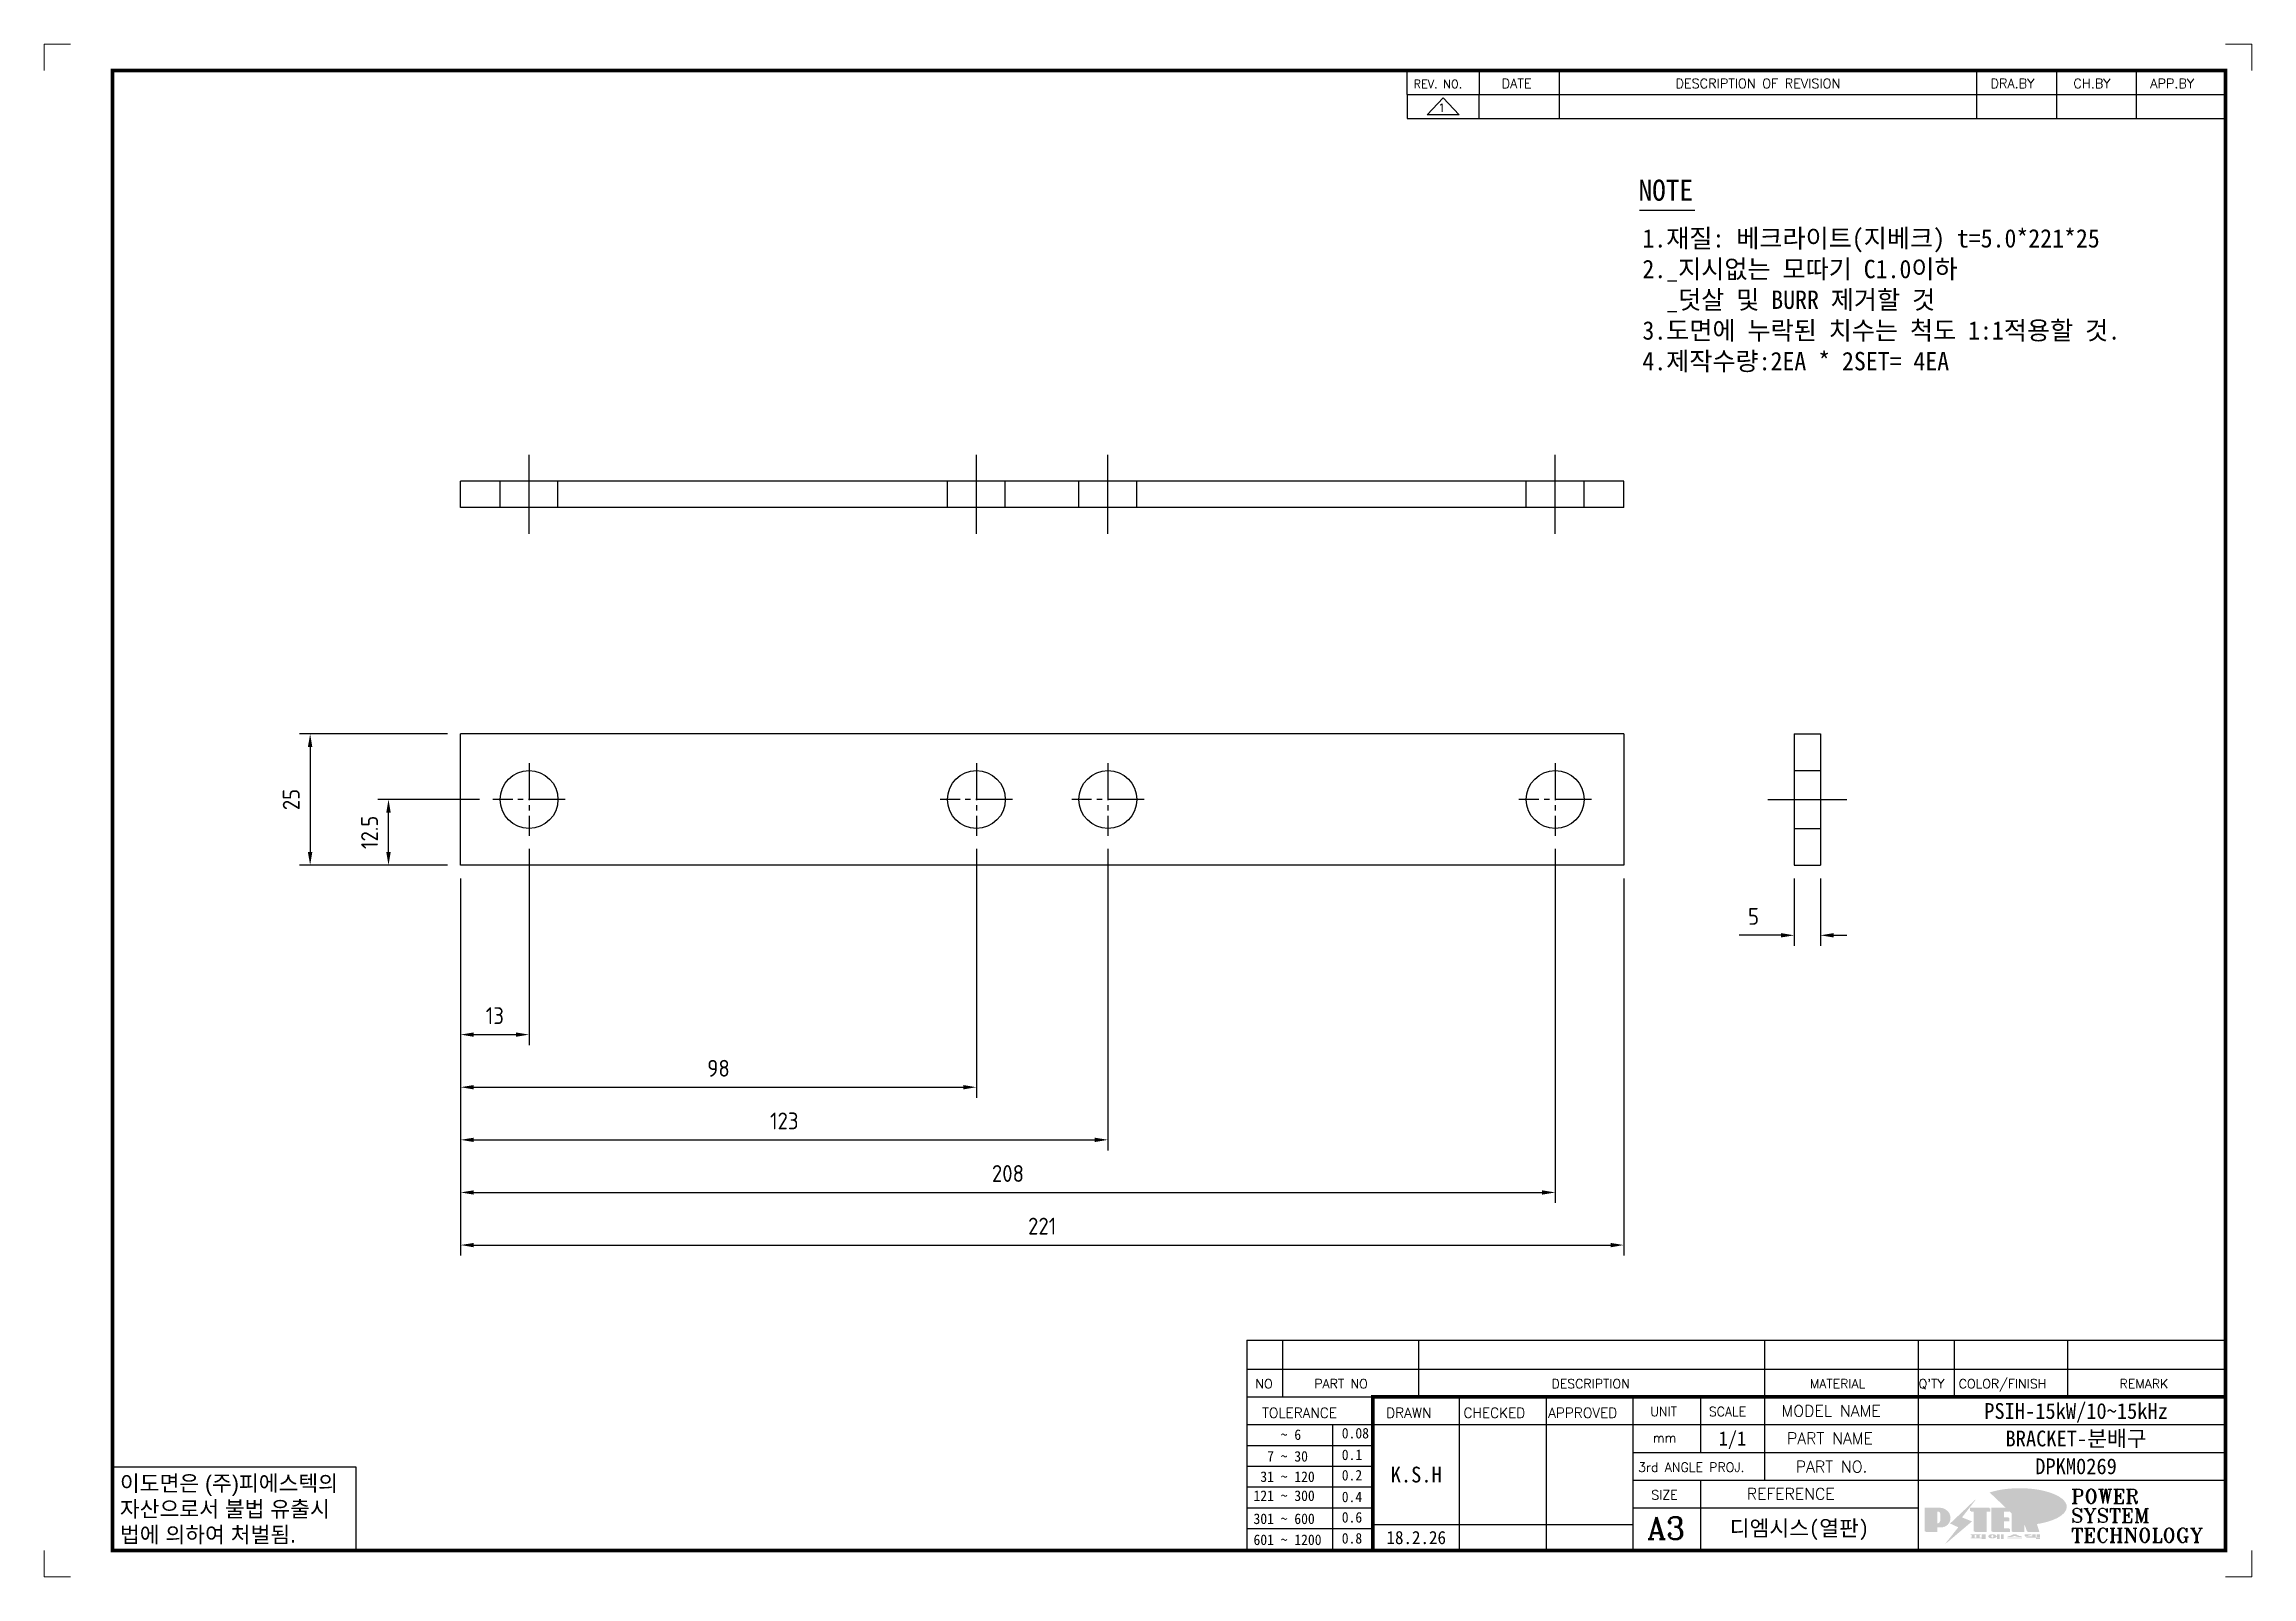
# Model space of a CAD drawing. Header units: millimetres. Extents: x 24815 to 37207, y -9299 to 5469.
# Drawn here: x 28166.2 to 28585.7, y -9299.2 to -9007.9 of the extents above; entities that cross this region are included whole.
import ezdxf
from ezdxf.enums import TextEntityAlignment as Align

# ---------------------------------------------------------------- set-up
doc = ezdxf.new("R2010")
doc.units = ezdxf.units.MM
doc.linetypes.add('CENTER1', pattern=[10, 7, -1, 1, -1])
doc.linetypes.add('HIDDEN', pattern=[9.525, 6.35, -3.175])
doc.layers.add('FORMAT-1', color=7, linetype='Continuous')
doc.layers.add('line', color=3, linetype='Continuous')
doc.styles.add('h1', font='')
doc.styles.add('HAN', font='')
doc.styles.add('RC', font='ROMANC.SHX')
doc.styles.add('ROMANT', font='romant')
doc.styles.add('RT', font='ROMANT.SHX', dxfattribs={"oblique": 15})
doc.styles.get("Standard").update_dxf_attribs({"font": 'ISOCP.SHX', "bigfont": 'WHGTXT.SHX'})
doc.styles.get('h1').set_extended_font_data('New Gulim')
doc.styles.get('HAN').set_extended_font_data('GulimChe')
doc.dimstyles.new('PS-1', dxfattribs={"dimtxt": 3.2, "dimasz": 2.5, "dimexe": 2, "dimexo": 2.5, "dimgap": 2, "dimtad": 1, "dimtoh": 1, "dimrnd": 0.05, "dimzin": 12, "dimdsep": 46, "dimtxsty": 'Standard', "dimcen": 0, "dimclrt": 2, "dimazin": 3, "dimtfac": 1, "dimtofl": 0, "dimtmove": 0, "dimatfit": 3, "dimfxl": 0, "dimtolj": 1, "dimtzin": 0, "dimarcsym": 0})

msp = doc.modelspace()

# ---------------------------------------------------------------- texts
at = {"color": 2, "style": 'HAN'}
msp.add_text('NOTE', height=4, dxfattribs=at).set_placement((28469.223, -9037.619))
at = {"insert": (28469.946, -9043.011), "char_height": 3.5, "width": 98.98547, "attachment_point": 1, "style": 'HAN'}
msp.add_mtext('{\\C2;1.재질: 베크라이트(지베크) t=5.0*221*25\\P2._지시없는 모따기 C1.0이하\\P  _덧살 및 BURR 제거할 것\\P3.도면에 누락된 치수는 척도 1:1적용할 것.\\P\\C1;4.제작수량:2EA * 2SET= 4EA}', dxfattribs=at)

# ---------------------------------------------------------------- blocks, each defined once
blk = doc.blocks.new('*D162')
at = {"color": 0, "lineweight": -2}
for p, q in [((28258.39, -9160.81), (28258.39, -9198.1)), ((28245.39, -9166.42), (28245.39, -9198.1)), ((28247.89, -9196.1), (28255.89, -9196.1))]:
    blk.add_line(p, q, dxfattribs=at)
at = {"color": 0}
for points in [[(28247.89, -9195.69), (28247.89, -9196.52), (28245.39, -9196.1)], [(28255.89, -9195.69), (28255.89, -9196.52), (28258.39, -9196.1)]]:
    blk.add_solid(points, dxfattribs=at)
at = {"layer": 'Defpoints', "color": 0}
for p in [(28258.39, -9158.31, 0), (28245.39, -9163.92, 0), (28258.39, -9196.1)]:
    blk.add_point(p, dxfattribs=at)
at = {"color": 2, "insert": (28251.89, -9192.5), "char_height": 3.2, "attachment_point": 5}
blk.add_mtext('\\A1;13', dxfattribs=at)
blk = doc.blocks.new('*D163')
at = {"color": 0, "lineweight": -2}
for p, q in [((28343.39, -9160.81), (28343.39, -9208.1)), ((28245.39, -9166.42), (28245.39, -9208.1)), ((28247.89, -9206.1), (28340.89, -9206.1))]:
    blk.add_line(p, q, dxfattribs=at)
at = {"color": 0}
for points in [[(28247.89, -9205.69), (28247.89, -9206.52), (28245.39, -9206.1)], [(28340.89, -9205.69), (28340.89, -9206.52), (28343.39, -9206.1)]]:
    blk.add_solid(points, dxfattribs=at)
at = {"layer": 'Defpoints', "color": 0}
for p in [(28343.39, -9158.31, 0), (28245.39, -9163.92, 0), (28343.39, -9206.1)]:
    blk.add_point(p, dxfattribs=at)
at = {"color": 2, "insert": (28294.39, -9202.5), "char_height": 3.2, "attachment_point": 5}
blk.add_mtext('\\A1;98', dxfattribs=at)
blk = doc.blocks.new('*D164')
at = {"color": 0, "lineweight": -2}
for p, q in [((28368.39, -9160.81), (28368.39, -9218.1)), ((28245.39, -9166.42), (28245.39, -9218.1)), ((28247.89, -9216.1), (28365.89, -9216.1))]:
    blk.add_line(p, q, dxfattribs=at)
at = {"color": 0}
for points in [[(28247.89, -9215.69), (28247.89, -9216.52), (28245.39, -9216.1)], [(28365.89, -9215.69), (28365.89, -9216.52), (28368.39, -9216.1)]]:
    blk.add_solid(points, dxfattribs=at)
at = {"layer": 'Defpoints', "color": 0}
for p in [(28368.39, -9158.31, 0), (28245.39, -9163.92, 0), (28368.39, -9216.1)]:
    blk.add_point(p, dxfattribs=at)
at = {"color": 2, "insert": (28306.89, -9212.5), "char_height": 3.2, "attachment_point": 5}
blk.add_mtext('\\A1;123', dxfattribs=at)
blk = doc.blocks.new('*D165')
at = {"color": 0, "lineweight": -2}
for p, q in [((28453.39, -9160.81), (28453.39, -9228.1)), ((28245.39, -9166.42), (28245.39, -9228.1)), ((28247.89, -9226.1), (28450.89, -9226.1))]:
    blk.add_line(p, q, dxfattribs=at)
at = {"color": 0}
for points in [[(28247.89, -9225.69), (28247.89, -9226.52), (28245.39, -9226.1)], [(28450.89, -9225.69), (28450.89, -9226.52), (28453.39, -9226.1)]]:
    blk.add_solid(points, dxfattribs=at)
at = {"layer": 'Defpoints', "color": 0}
for p in [(28453.39, -9158.31, 0), (28245.39, -9163.92, 0), (28453.39, -9226.1)]:
    blk.add_point(p, dxfattribs=at)
at = {"color": 2, "insert": (28349.39, -9222.5), "char_height": 3.2, "attachment_point": 5}
blk.add_mtext('\\A1;208', dxfattribs=at)
blk = doc.blocks.new('*D166')
at = {"color": 0, "lineweight": -2}
for p, q in [((28245.39, -9166.42), (28245.39, -9238.1)), ((28466.39, -9166.42), (28466.39, -9238.1)), ((28247.89, -9236.1), (28463.89, -9236.1))]:
    blk.add_line(p, q, dxfattribs=at)
at = {"color": 0}
for points in [[(28247.89, -9235.69), (28247.89, -9236.52), (28245.39, -9236.1)], [(28463.89, -9235.69), (28463.89, -9236.52), (28466.39, -9236.1)]]:
    blk.add_solid(points, dxfattribs=at)
at = {"layer": 'Defpoints', "color": 0}
for p in [(28245.39, -9163.92, 0), (28466.39, -9163.92, 0), (28466.39, -9236.1)]:
    blk.add_point(p, dxfattribs=at)
at = {"color": 2, "insert": (28355.89, -9232.5), "char_height": 3.2, "attachment_point": 5}
blk.add_mtext('\\A1;221', dxfattribs=at)
blk = doc.blocks.new('*D167')
at = {"color": 0, "lineweight": -2}
for p, q in [((28248.99, -9151.42), (28229.68, -9151.42)), ((28231.68, -9161.42), (28231.68, -9153.92)), ((28242.89, -9163.92), (28229.68, -9163.92))]:
    blk.add_line(p, q, dxfattribs=at)
at = {"color": 0}
for points in [[(28231.26, -9153.92), (28232.1, -9153.92), (28231.68, -9151.42)], [(28231.26, -9161.42), (28232.1, -9161.42), (28231.68, -9163.92)]]:
    blk.add_solid(points, dxfattribs=at)
at = {"layer": 'Defpoints', "color": 0}
for p in [(28231.68, -9151.42), (28251.49, -9151.42, 0), (28245.39, -9163.92, 0)]:
    blk.add_point(p, dxfattribs=at)
at = {"color": 2, "insert": (28228.08, -9157.67), "char_height": 3.2, "attachment_point": 5, "rotation": 90}
blk.add_mtext('\\A1;12.5', dxfattribs=at)
blk = doc.blocks.new('*D168')
at = {"color": 0, "lineweight": -2}
for p, q in [((28242.89, -9138.92), (28214.79, -9138.92)), ((28216.79, -9141.42), (28216.79, -9161.42)), ((28242.89, -9163.92), (28214.79, -9163.92))]:
    blk.add_line(p, q, dxfattribs=at)
at = {"color": 0}
for points in [[(28216.37, -9141.42), (28217.2, -9141.42), (28216.79, -9138.92)], [(28216.37, -9161.42), (28217.2, -9161.42), (28216.79, -9163.92)]]:
    blk.add_solid(points, dxfattribs=at)
at = {"layer": 'Defpoints', "color": 0}
for p in [(28245.39, -9138.92, 0), (28216.79, -9163.92), (28245.39, -9163.92, 0)]:
    blk.add_point(p, dxfattribs=at)
at = {"color": 2, "insert": (28213.19, -9151.42), "char_height": 3.2, "attachment_point": 5, "rotation": 90}
blk.add_mtext('\\A1;25', dxfattribs=at)
blk = doc.blocks.new('*D169')
at = {"color": 0, "lineweight": -2}
for p, q in [((28498.77, -9166.42), (28498.77, -9179.23)), ((28503.77, -9166.42), (28503.77, -9179.23)), ((28496.27, -9177.23), (28488.36, -9177.23)), ((28506.27, -9177.23), (28508.77, -9177.23))]:
    blk.add_line(p, q, dxfattribs=at)
at = {"color": 0}
for points in [[(28496.27, -9176.81), (28496.27, -9177.64), (28498.77, -9177.23)], [(28506.27, -9176.81), (28506.27, -9177.64), (28503.77, -9177.23)]]:
    blk.add_solid(points, dxfattribs=at)
at = {"layer": 'Defpoints', "color": 0}
for p in [(28498.77, -9163.92, 0), (28503.77, -9163.92, 0), (28498.77, -9177.23)]:
    blk.add_point(p, dxfattribs=at)
at = {"color": 2, "insert": (28491.06, -9173.63), "char_height": 3.2, "attachment_point": 5}
blk.add_mtext('\\A1;5', dxfattribs=at)
blk = doc.blocks.new('no3')
at = {"color": 180}
for p, q in [((0, 5.5), (0, 0)), ((0, 5.5), (186, 5.5)), ((6.79, 5.5), (6.79, 0)), ((32.74, 0.11), (32.74, 5.5)), ((98.4, 5.5), (98.4, 0)), ((127.61, 5.5), (127.61, 0)), ((134.43, 5.5), (134.43, 0)), ((155.98, 5.5), (155.98, 0))]:
    blk.add_line(p, q, dxfattribs=at)
at = {"color": 2, "style": 'HAN'}
for tag, p in [('PART-NO', (19.76, 2.75)), ('MATERIAL', (111.38, 2.75)), ("Q'TY", (131.02, 2.75)), ('COLOR/FINISH', (145.2, 2.75)), ('REMARK', (170.76, 2.75))]:
    blk.add_attdef(tag, text='', height=2.9, dxfattribs=at).set_placement(p, align=Align.MIDDLE_CENTER)
blk.add_attdef('DESCRIPTION', text='', height=2.9, dxfattribs=at).set_placement((34.51, 2.75), align=Align.MIDDLE_LEFT)
at = {"color": 2, "style": 'RT', "oblique": 15}
blk.add_attdef('NO', text='', height=1.74, dxfattribs=at).set_placement((3.38, 2.51), align=Align.MIDDLE_CENTER)
blk = doc.blocks.new('re3')
at = {"color": 180}
for p, q in [((0, 0), (0, -4.55)), ((6.87, -0.64), (3.86, -3.91)), ((9.88, -3.91), (3.86, -3.91)), ((6.87, -0.64), (9.88, -3.91)), ((13.74, -4.55), (13.74, 0)), ((28.97, -4.55), (28.97, 0)), ((108.25, -4.55), (108.25, 0)), ((123.49, -4.55), (123.49, 0)), ((138.64, -4.55), (138.64, 0)), ((0, -4.55), (155.53, -4.55))]:
    blk.add_line(p, q, dxfattribs=at)
at = {"color": 2, "style": 'RC', "oblique": 15}
blk.add_attdef('REV.NO', text='', height=1.56, dxfattribs=at).set_placement((6.59, -2.56), align=Align.MIDDLE_CENTER)
blk.add_attdef('-1', text='', height=1.56, dxfattribs=at).set_placement((9.37, -1.66), align=Align.MIDDLE_LEFT)
at = {"color": 2, "style": 'HAN'}
for tag, p in [('REV.-DATE', (21.36, -2.28)), ('DRA.BY', (115.87, -2.28)), ('CH.BY', (131.07, -2.28)), ('APP.BY', (147.09, -2.28))]:
    blk.add_attdef(tag, text='', height=2.5, dxfattribs=at).set_placement(p, align=Align.MIDDLE_CENTER)
blk.add_attdef('DESCRIPTION-OF-REVISION', text='', height=2.5, dxfattribs=at).set_placement((31.61, -2.28), align=Align.MIDDLE_LEFT)
blk = doc.blocks.new('t3')
for p, q in [((0, 15.88), (46.25, 15.88)), ((0, 15.88), (0, 0)), ((46.25, 15.88), (46.25, 0)), ((0, 0), (46.25, 0))]:
    blk.add_line(p, q)
at = {"color": 1, "style": 'h1'}
for s, p in [('이도면은 (주)피에스텍의', (1.4, 11.29)), ('자산으로서 불법 유출시', (1.4, 6.41)), ('법에 의하여 처벌됨.', (1.4, 1.52))]:
    blk.add_text(s, height=3, dxfattribs=at).set_placement(p)
blk = doc.blocks.new('new LOGO')
at = {"layer": 'line'}
h = blk.add_hatch(color=1, dxfattribs=at)
h.paths.add_polyline_path([(41.5, 16.4), (54.3, 16.4, 1), (54.3, 82.9), (0, 82.9), (0, -0.1), (41.5, -0.1)])
h.paths.add_polyline_path([(41.5, 27.9), (41.5, 71.9), (43.6, 71.9, -0.414214), (54.6, 60.9), (54.6, 38.9, -0.414214), (43.6, 27.9)], flags=16)
h.paths.add_polyline_path([(214.7, 71.9), (227.5, 71.9), (227.5, 82.9), (159.7, 82.9), (159.7, 71.9), (172.5, 71.9), (172.5, -0.1), (214.7, -0.1)])
h.paths.add_polyline_path([(276, 37.4), (294.8, 37.4), (294.8, 49.1), (276, 49.1), (276, 71.9), (294.8, 71.9), (294.8, 82.9), (234.5, 82.9), (234.5, -0.1), (297, -0.1), (297, 10.9), (276, 10.9)])
h.paths.add_polyline_path([(347.2, 35.2), (359.7, -0.1), (400.5, -0.1), (379.6, 66.8), (399.7, 82.9), (380.6, 82.9), (347.2, 61.6), (347.2, 82.9), (305.5, 82.9), (305.5, -0.1), (347.2, -0.1)])
h = blk.add_hatch(color=250, dxfattribs=at)
h.paths.add_polyline_path([(44.5, 69.4), (46.6, 69.4, -0.129793), (52, 68, 0.221832), (43.6, 71.9), (41.5, 71.9), (41.5, 27.9), (43.6, 27.9, 0.02048), (44.5, 28)], flags=17)
h.paths.add_polyline_path([(44.5, 13.9), (57.3, 13.9, 0.72362), (77.1, 73.9, -0.679777), (54.3, 16.4), (41.5, 16.4), (41.5, -0.1), (3, -0.1), (3, -2.6), (44.5, -2.6)])
h.paths.add_polyline_path([(117.9, 14.2), (71.5, -44.4), (77.1, -39.6), (120.8, 15.6), (92, 28.9), (173.3, 106), (177.5, 111.4), (89.1, 27.6)])
h.paths.add_polyline_path([(162.7, 71.9), (162.7, 69.4), (172.5, 69.4), (172.5, 71.9)], flags=17)
h.paths.add_polyline_path([(217.7, 69.4), (230.5, 69.4), (230.5, 80.4), (227.5, 80.4), (227.5, 71.9), (214.7, 71.9), (214.7, -0.1), (175.5, -0.1), (175.5, -2.6), (217.7, -2.6)])
h.paths.add_polyline_path([(297.8, 46.6), (294.8, 46.6), (294.8, 37.4), (276, 37.4), (276, 10.9), (279, 10.9), (279, 34.9), (297.8, 34.9)])
h.paths.add_polyline_path([(300, 8.4), (297, 8.4), (297, -0.1), (237.5, -0.1), (237.5, -2.6), (300, -2.6)])
h.paths.add_polyline_path([(297.8, 80.4), (294.8, 80.4), (294.8, 71.9), (276, 71.9), (276, 49.1), (279, 49.1), (279, 69.4), (297.8, 69.4)])
h.paths.add_polyline_path([(350.2, 80.4), (347.2, 80.4), (347.2, 61.6), (350.2, 63.5)])
h.paths.add_polyline_path([(350.2, 26.7), (347.2, 35.2), (347.2, -0.1), (308.5, -0.1), (308.5, -2.6), (350.2, -2.6)])
h.paths.add_polyline_path([(402.7, 80.4), (396.5, 80.4), (379.6, 66.8), (400.5, -0.1), (361.8, -0.1), (362.7, -2.6), (403.5, -2.6), (382.6, 64.3)])
blk.add_hatch(color=5, dxfattribs=at).paths.add_polyline_path([(166.3, 35), (131, 49), (180.4, 112.7), (92, 28.9), (120.8, 15.6), (74.4, -43)])
h = blk.add_hatch(color=253, dxfattribs=at)
edge = h.paths.add_edge_path()
edge.add_ellipse((333.9, 86.4), major_axis=(-165.9, 0), ratio=0.39426, start_angle=111.51268, end_angle=334.46902)
edge.add_ellipse((314.1, 81.2), major_axis=(-153.7, 0), ratio=0.40699, start_angle=121.30662, end_angle=327.74369, ccw=False)
edge.add_line((394, 27.8), (394.7, 25.6))
h = blk.add_hatch(color=250, dxfattribs=at)
edge = h.paths.add_edge_path()
edge.add_ellipse((237.8, -17.6), major_axis=(-14.3, 0), ratio=0.526336, start_angle=192.2456, end_angle=269.07481)
edge.add_line((238.1, -10.1), (237.6, -10.1))
edge.add_ellipse((237.8, -17.6), major_axis=(-14.3, 0), ratio=0.526336, start_angle=270.92519, end_angle=449.07481)
edge.add_line((237.6, -25.1), (238.1, -25.1))
edge.add_ellipse((237.8, -17.6), major_axis=(-14.3, 0), ratio=0.526336, start_angle=450.92519, end_angle=527.7544)
edge.add_line((251.7, -19.2), (254.1, -19.2))
edge.add_line((254.1, -19.2), (254.1, -27.1))
edge.add_line((254.1, -27.1), (263.1, -27.1))
edge.add_line((263.1, -27.1), (263.1, -10.1))
edge.add_line((263.1, -10.1), (254.1, -10.1))
edge.add_line((254.1, -10.1), (254.1, -16))
edge.add_line((254.1, -16), (251.7, -16))
h.paths.add_polyline_path([(241, -16.4), (241, -18.7, -1), (234.4, -18.7), (234.4, -16.4, -1)], flags=16)
h.paths.add_polyline_path([(278.2, -10.1), (268.1, -10.1), (268.1, -27.1), (278.2, -27.1)])
h.paths.add_polyline_path([(310.3, -10.1), (310.3, -11.1, -0.157169), (289.3, -17.5), (294, -19.9, 0.128407), (316.3, -15.9, 0.128407), (338.6, -19.9), (343.3, -17.5, -0.157169), (322.2, -11.1), (322.2, -10.1)])
h.paths.add_polyline_path([(342.1, -25.1), (342.1, -22.3), (290.4, -22.3), (290.4, -25.1)])
h.paths.add_polyline_path([(352, -10.1), (352, -16.2, 0.414214), (354, -18.2), (378.7, -18.2), (378.7, -19.6), (390.2, -19.6), (390.2, -10.1), (378.7, -10.1), (378.7, -13.6), (374.7, -13.6), (374.7, -15.1), (378.7, -15.1), (378.7, -16.2), (364.7, -16.2), (364.7, -15.1), (371.2, -15.1), (371.2, -13.6), (364.7, -13.6), (364.7, -12.6), (374.7, -12.6), (374.7, -10.1)])
h.paths.add_polyline_path([(393.8, -10.1), (393.8, -19.6), (405, -19.6), (405, -10.1)])
h.paths.add_polyline_path([(405, -27.1), (405, -20.9), (356.8, -20.9), (356.8, -23), (391.8, -23), (391.8, -27.1)])
h.paths.add_polyline_path([(200.4, -10.1), (200.4, -22.3), (193.2, -22.3), (193.2, -12.6), (196.6, -12.6), (196.6, -10.1), (161, -10.1), (161, -12.6), (164.5, -12.6), (164.5, -22.3), (161, -22.3), (161, -25.1), (200.4, -25.1), (200.4, -27.1), (213.9, -27.1), (213.9, -10.1)])
h.paths.add_polyline_path([(182, -12.6), (175.6, -12.6), (175.6, -22.3), (182, -22.3)], flags=17)
blk = doc.blocks.new('format-3')
at = {"color": 3, "lineweight": 9}
for p, q in [((0, 286.3), (0, 291.3)), ((5, 291.3), (0, 291.3)), ((414.5, 291.3), (419.5, 291.3)), ((419.5, 286.3), (419.5, 291.3)), ((0, 5), (0, 0)), ((419.5, 5), (419.5, 0)), ((5, 0), (0, 0)), ((414.5, 0), (419.5, 0))]:
    blk.add_line(p, q, dxfattribs=at)
at = {"color": 180}
for p, q in [((258.97, 281.75), (258.97, 286.3)), ((272.71, 281.75), (272.71, 286.3)), ((287.94, 281.75), (287.94, 286.3)), ((367.22, 281.75), (367.22, 286.3)), ((382.45, 281.75), (382.45, 286.3)), ((397.61, 281.75), (397.61, 286.3)), ((258.97, 281.75), (414.5, 281.75)), ((228.5, 39.49), (228.5, 5)), ((228.5, 39.49), (414.5, 39.49)), ((235.29, 39.49), (235.29, 34.21)), ((261.24, 34.21), (261.24, 39.49)), ((326.9, 39.49), (326.9, 34.21)), ((356.11, 39.49), (356.11, 34.21)), ((362.93, 39.49), (362.93, 34.21)), ((384.48, 39.49), (384.48, 34.21)), ((228.5, 34.21), (252.48, 34.21)), ((268.96, 5), (268.96, 34.21)), ((285.45, 5), (285.45, 34.21)), ((301.94, 5), (301.94, 34.21)), ((314.72, 34.21), (314.72, 23.65)), ((326.9, 34.21), (326.9, 18.37)), ((356.11, 34.21), (356.11, 5)), ((228.5, 28.93), (252.48, 28.93)), ((244.89, 5.23), (244.89, 28.93)), ((252.48, 28.93), (414.5, 28.93)), ((228.5, 24.98), (252.48, 24.98)), ((228.5, 21.03), (252.48, 21.03)), ((301.94, 23.65), (414.5, 23.65)), ((228.5, 17.08), (252.48, 17.08)), ((301.94, 18.37), (414.5, 18.37)), ((314.72, 18.37), (314.72, 5)), ((228.5, 13.13), (252.48, 13.13)), ((301.94, 13.09), (356.11, 13.09)), ((228.5, 9.18), (252.48, 9.18)), ((252.48, 9.95), (301.94, 9.95))]:
    blk.add_line(p, q, dxfattribs=at)
at = {"const_width": 0.7}
blk.add_lwpolyline([(252.48, 5), (252.48, 34.21), (414.5, 34.21)], dxfattribs=at)
at = {"layer": 'FORMAT-1', "const_width": 0.7}
blk.add_lwpolyline([(13, 5), (13, 286.3), (414.5, 286.3), (414.5, 5)], close=True, dxfattribs=at)
blk.add_blockref('t3', (13, 5))
at = {"xscale": 0.05400000000000027, "yscale": 0.05400000000000027, "zscale": 0.05400000000000027}
blk.add_blockref('new LOGO', (357.35, 8.65), dxfattribs=at)
at = {"color": 2}
for s, height, style, p in [('REV. NO.', 1.56, 'RC', (260.23, 282.95)), ('DATE', 1.788, 'RC', (276.95, 282.94)), ('DESCRIPTION OF REVISION', 1.7875, 'RC', (309.98, 282.94)), ('DRA.BY', 1.788, 'RC', (369.83, 282.94)), ('CH.BY', 1.788, 'RC', (385.59, 282.94)), ('APP.BY', 1.788, 'RC', (400.18, 282.94)), ('COLOR/FINISH', 1.7424, 'RC', (363.8, 35.83)), ('NO', 1.742, 'RC', (230.16, 35.83)), ('PART NO', 1.742, 'RC', (241.36, 35.83)), ('DESCRIPTION', 1.7424, 'RC', (286.43, 35.83)), ('MATERIAL', 1.742, 'RC', (335.52, 35.83)), ("Q'TY", 1.742, 'RC', (356.17, 35.83)), ('REMARK', 1.742, 'RC', (394.37, 35.83)), (' TOLERANCE', 1.9, 'RC', (230.11, 30.22)), ('DRAWN', 1.9, 'RC', (255, 30.22)), ('CHECKED', 1.9, 'RC', (269.71, 30.22)), ('APPROVED', 1.9, 'RC', (285.8, 30.22)), ('UNIT', 1.742, 'RC', (305.19, 30.55)), ('SCALE', 1.742, 'RC', (316.32, 30.55)), ('MODEL NAME', 2.178, 'RC', (330.12, 30.46)), ('    ~ 6', 2, 'HAN', (229.8, 26.03)), ('0.08', 2, 'HAN', (246.57, 26.31)), ('mm', 1.742, 'RC', (305.67, 25.56)), ('PART NAME', 2.178, 'RC', (331.17, 25.24)), ('  7 ~ 30', 2, 'HAN', (229.8, 21.91)), ('0.1', 2, 'HAN', (246.57, 22.2)), ('3rd ANGLE PROJ.', 1.7424, 'RC', (302.87, 19.97)), ('PART NO.', 2.178, 'RC', (332.84, 19.85)), (' 31 ~ 120', 2, 'HAN', (229.8, 18.04)), ('0.2', 2, 'HAN', (246.57, 18.32)), ('REFERENCE', 2.178, 'RC', (323.52, 14.69)), ('121 ~ 300', 2, 'HAN', (229.8, 14.42)), ('0.4', 2, 'HAN', (246.57, 14.2)), ('SIZE', 1.742, 'RC', (305.39, 14.71)), ('301 ~ 600', 2, 'HAN', (229.8, 10.04)), ('0.6', 2, 'HAN', (246.57, 10.32)), ('601 ~ 1200', 2, 'HAN', (229.8, 6.05)), ('0.8', 2, 'HAN', (246.57, 6.33))]:
    blk.add_text(s, height=height, dxfattribs=dict(at, style=style)).set_placement(p)
at = {"style": 'ROMANT'}
for s, p in [('POWER', (385.15, 13.96)), ('SYSTEM', (385.15, 10.31)), ('TECHNOLOGY', (385.15, 6.56))]:
    blk.add_text(s, height=2.7, dxfattribs=at).set_placement(p)
at = {"color": 2, "lineweight": 25, "style": 'RC'}
blk.add_text('A3', height=4.182, dxfattribs=at).set_placement((304.61, 7.14))
at = {"style": 'HAN'}
for tag, height, p in [('MODEL-NAME', 3, (386.1, 31.53)), ('SCALE', 2.7, (320.81, 26.29)), ('PART-NAME', 3, (386.1, 26.29)), ('CH-BY', 3, (277.21, 19.44)), ('PART-NO', 3, (386.1, 21.01)), ('DRA-BY', 3, (260.72, 19.44)), ('APP-BY', 3, (293.7, 19.44)), ('DRA-DATE', 2.5, (260.72, 7.47)), ('CH-DATE', 2.5, (277.21, 7.47)), ('APP-DATE', 2.5, (293.7, 7.47)), ('관련업체', 3, (333.52, 9.26))]:
    blk.add_attdef(tag, text='', height=height, dxfattribs=at).set_placement(p, align=Align.MIDDLE_CENTER)

# ---------------------------------------------------------------- dimensions: what is measured, and where the dimension line sits
for base, p1, p2, picture, middle in [((28216.786, -9163.917, 0), (28245.385, -9138.917, 0), (28245.385, -9163.917, 0), '*D168', (28213.186, -9151.417, 0)), ((28231.68, -9151.417, 0), (28245.385, -9163.917, 0), (28251.494, -9151.417, 0), '*D167', (28228.079, -9157.667, 0))]:
    dim = msp.add_linear_dim(base=base, p1=p1, p2=p2, angle=90, dimstyle='PS-1')
    dim.commit()
    dim.dimension.update_dxf_attribs({"geometry": picture, "text_midpoint": middle})
for base, p1, p2, picture, middle in [((28258.385, -9196.102, 0), (28245.385, -9163.917, 0), (28258.385, -9158.308, 0), '*D162', (28251.885, -9192.502, 0)), ((28343.385, -9206.102, 0), (28245.385, -9163.917, 0), (28343.385, -9158.308, 0), '*D163', (28294.385, -9202.502, 0)), ((28368.385, -9216.102, 0), (28245.385, -9163.917, 0), (28368.385, -9158.308, 0), '*D164', (28306.885, -9212.502, 0)), ((28453.385, -9226.102, 0), (28245.385, -9163.917, 0), (28453.385, -9158.308, 0), '*D165', (28349.385, -9222.502, 0)), ((28466.385, -9236.102, 0), (28245.385, -9163.917, 0), (28466.385, -9163.917, 0), '*D166', (28355.885, -9232.502, 0)), ((28498.769, -9177.227, 0), (28503.769, -9163.917, 0), (28498.769, -9163.917, 0), '*D169', (28491.063, -9173.627, 0))]:
    dim = msp.add_linear_dim(base=base, p1=p1, p2=p2, dimstyle='PS-1')
    dim.commit()
    dim.dimension.update_dxf_attribs({"geometry": picture, "text_midpoint": middle})

# ---------------------------------------------------------------- linework, layer by layer
msp.add_line((28469.377, -9039.388), (28479.875, -9039.388))
at = {"color": 1}
for p, q in [((28258.385, -9100.917, 0), (28258.385, -9085.917, 0)), ((28343.385, -9100.917, 0), (28343.385, -9085.917, 0)), ((28368.385, -9100.917, 0), (28368.385, -9085.917, 0)), ((28453.385, -9100.917, 0), (28453.385, -9085.917, 0)), ((28493.769, -9151.417, 0), (28508.769, -9151.417, 0))]:
    msp.add_line(p, q, dxfattribs=at)
at = {"color": 32}
for p, q in [((28466.385, -9090.917, 0), (28245.385, -9090.917, 0)), ((28245.385, -9095.917, 0), (28245.385, -9090.917, 0)), ((28466.385, -9095.917, 0), (28466.385, -9090.917, 0)), ((28466.385, -9095.917, 0), (28245.385, -9095.917, 0)), ((28466.385, -9138.917, 0), (28245.385, -9138.917, 0)), ((28245.385, -9163.917, 0), (28245.385, -9138.917, 0)), ((28466.385, -9138.917, 0), (28466.385, -9163.917, 0)), ((28498.769, -9138.917, 0), (28498.769, -9163.917, 0)), ((28498.769, -9138.917, 0), (28503.769, -9138.917, 0)), ((28503.769, -9138.917, 0), (28503.769, -9163.917, 0)), ((28466.385, -9163.917, 0), (28245.385, -9163.917, 0)), ((28498.769, -9163.917, 0), (28503.769, -9163.917, 0))]:
    msp.add_line(p, q, dxfattribs=at)
at = {"color": 2, "linetype": 'HIDDEN'}
for p, q in [((28252.885, -9095.917, 0), (28252.885, -9090.917, 0)), ((28263.885, -9095.917, 0), (28263.885, -9090.917, 0)), ((28337.885, -9095.917, 0), (28337.885, -9090.917, 0)), ((28348.885, -9095.917, 0), (28348.885, -9090.917, 0)), ((28362.885, -9095.917, 0), (28362.885, -9090.917, 0)), ((28373.885, -9095.917, 0), (28373.885, -9090.917, 0)), ((28447.885, -9095.917, 0), (28447.885, -9090.917, 0)), ((28458.885, -9095.917, 0), (28458.885, -9090.917, 0)), ((28498.769, -9145.917, 0), (28503.769, -9145.917, 0)), ((28498.769, -9156.917, 0), (28503.769, -9156.917, 0))]:
    msp.add_line(p, q, dxfattribs=at)
at = {"color": 1, "linetype": 'CENTER1'}
for p, q in [((28258.385, -9144.525, 0), (28258.385, -9158.308, 0)), ((28343.385, -9144.525, 0), (28343.385, -9158.308, 0)), ((28368.385, -9144.525, 0), (28368.385, -9158.308, 0)), ((28453.385, -9144.525, 0), (28453.385, -9158.308, 0)), ((28265.277, -9151.417, 0), (28251.494, -9151.417, 0)), ((28350.277, -9151.417, 0), (28336.494, -9151.417, 0)), ((28375.277, -9151.417, 0), (28361.494, -9151.417, 0)), ((28460.277, -9151.417, 0), (28446.494, -9151.417, 0))]:
    msp.add_line(p, q, dxfattribs=at)
at = {"color": 32}
for centre in [(28258.385, -9151.417, 0), (28343.385, -9151.417, 0), (28368.385, -9151.417, 0), (28453.385, -9151.417, 0)]:
    msp.add_circle(centre, 5.5, dxfattribs=at)

# ---------------------------------------------------------------- block references
ref = msp.add_blockref('format-3', (28166.248, -9299.158))
ref.add_attrib('DRA-DATE', '18.2.26', dxfattribs={"height": 2.5, "style": 'HAN'}).set_placement((28426.968, -9291.683), align=Align.MIDDLE_CENTER)
ref.add_attrib('DRA-BY', 'K.S.H', dxfattribs={"height": 3, "style": 'HAN'}).set_placement((28426.968, -9279.716), align=Align.MIDDLE_CENTER)
ref.add_attrib('MODEL-NAME', 'PSIH-15kW/10~15kHz', dxfattribs={"lineweight": 35, "height": 3, "style": 'HAN'}).set_placement((28552.344, -9267.633), align=Align.MIDDLE_CENTER)
ref.add_attrib('PART-NAME', 'BRACKET-분배구', dxfattribs={"lineweight": 35, "height": 3, "style": 'HAN'}).set_placement((28552.344, -9272.864), align=Align.MIDDLE_CENTER)
ref.add_attrib('PART-NO', 'DPKM0269', dxfattribs={"lineweight": 35, "height": 3, "style": 'HAN'}).set_placement((28552.344, -9278.144), align=Align.MIDDLE_CENTER)
ref.add_attrib('SCALE', '1/1', dxfattribs={"height": 2.7, "style": 'HAN'}).set_placement((28487.056, -9272.864), align=Align.MIDDLE_CENTER)
ref.add_attrib('관련업체', '디엠시스(열판)', dxfattribs={"height": 3, "style": 'HAN'}).set_placement((28499.772, -9289.895), align=Align.MIDDLE_CENTER)
ref = msp.add_blockref('re3', (28425.214, -9017.408))
ref.add_attrib('REV.NO', '1', dxfattribs={"color": 2, "height": 1.56, "style": 'RC'}).set_placement((28431.802, -9019.965), align=Align.MIDDLE_CENTER)
msp.add_blockref('no3', (28394.748, -9259.664))

msp.set_redraw_order([(e.dxf.handle, doc.entitydb.next_handle()) for e in msp.query("TEXT MTEXT ATTDEF DIMENSION ARC_DIMENSION")])  # texts and dimensions are drawn at this point

doc.saveas('drawing.dxf')
